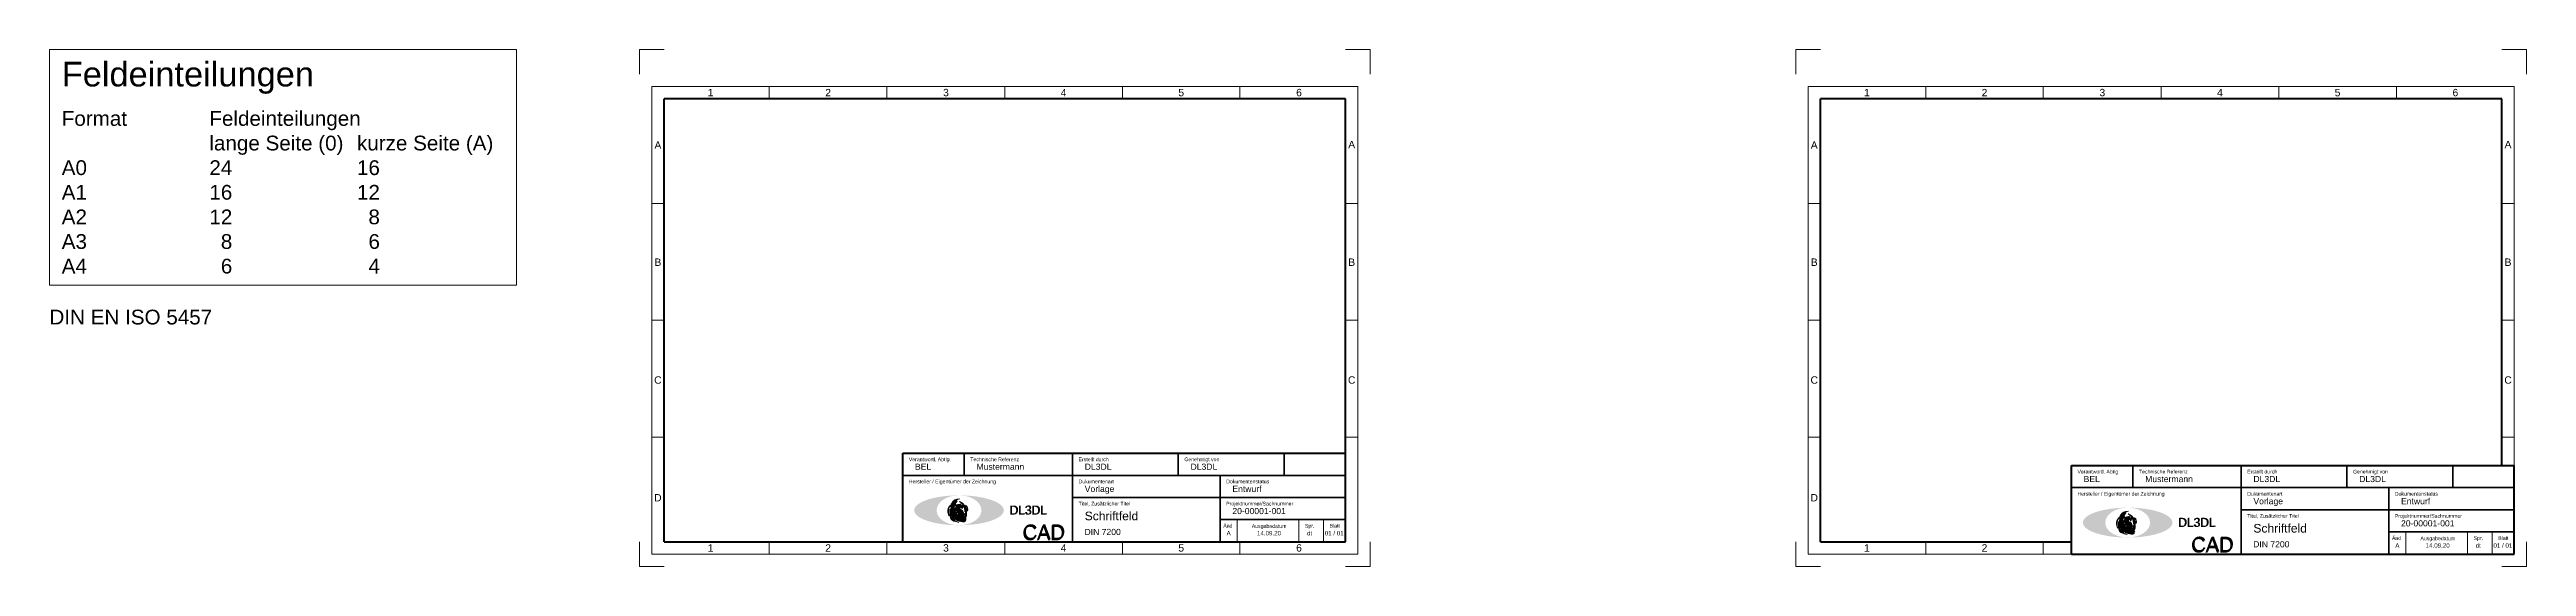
# Model space of a CAD drawing. Header units: millimetres. Extents: x 633 to 4785, y -1154 to 2521.
# Drawn here: x 633 to 1639, y -1154 to -944 of the extents above; entities that cross this region are included whole.
import ezdxf
from ezdxf.enums import TextEntityAlignment as Align

# ---------------------------------------------------------------- set-up
doc = ezdxf.new("R2010")
doc.units = ezdxf.units.MM
doc.header["$LTSCALE"] = 5
doc.linetypes.add('AUSGEZOGEN', pattern=[0])
for name, color, linetype, lineweight, true_color in [('_Blattschnitt', 1, 'Continuous', 5, 0xff0000), ('_Legende', 7, 'Continuous', 5, 0x000000), ('_PK_0.18mm', 4, 'Continuous', 18, 0x00ffff), ('_PK_0.35mm', 4, 'Continuous', 35, 0x00ffff), ('_PK_0.70mm', 30, 'Continuous', 70, 0xff7f00), ('_PK_Text_ausgefüllt', 3, 'Continuous', 5, 0x00ff00), ('_PK_Text_Vorgabe', 1, 'Continuous', 5, 0xff0000), ('_Raster_0.18mm', 94, 'Continuous', 18, 0x008000), ('_Raster_1.00mm', 5, 'Continuous', 100, 0x0000ff), ('_Raster_Einteilung', 7, 'Continuous', 18, 0x000000), ('_Raster_txt', 7, 'Continuous', 5, 0x000000), ('pfoenix', 5, 'Continuous', 5, 0x0000ff)]:
    doc.layers.add(name, color=color, linetype=linetype, lineweight=lineweight, true_color=true_color)
for name, color, linetype, true_color in [('Logo', 5, 'Continuous', 0x0000ff), ('Logo Text', 1, 'Continuous', 0xff0000), ('Logo_a', 1, 'Continuous', 0xff0000), ('Logo_b', 30, 'Continuous', 0xff7f00), ('Logo_c', 12, 'Continuous', 0xaa0000)]:
    doc.layers.add(name, color=color, linetype=linetype, true_color=true_color)
doc.styles.add('textstyle1002', font='')
doc.styles.add('textstyle1003', font='')
doc.styles.add('textstyle1012', font='')
doc.styles.add('textstyle1016', font='')
doc.styles.add('textstyle1017', font='')
doc.styles.add('textstyle1026', font='')
doc.styles.add('textstyle1027', font='')
doc.styles.add('textstyle1039', font='')
doc.styles.add('textstyle1040', font='')
doc.styles.add('textstyle1049', font='')
doc.styles.add('textstyle1050', font='')
doc.styles.add('textstyle1059', font='')
doc.styles.add('textstyle1060', font='')
doc.styles.add('textstyle1069', font='')
doc.styles.add('textstyle1070', font='')
doc.styles.add('textstyle1079', font='')
doc.styles.add('textstyle1080', font='')
doc.styles.add('textstyle1089', font='')
doc.styles.add('textstyle1090', font='')
doc.styles.add('textstyle243', font='')
doc.styles.add('textstyle245', font='')
doc.styles.add('textstyle247', font='')
doc.styles.add('textstyle249', font='')
doc.styles.add('textstyle251', font='')
doc.styles.add('textstyle253', font='')
doc.styles.add('textstyle255', font='')
doc.styles.add('textstyle257', font='')
doc.styles.add('textstyle259', font='')
doc.styles.add('textstyle261', font='')
doc.styles.add('textstyle263', font='')
doc.styles.add('textstyle265', font='')
doc.styles.add('textstyle364', font='')
doc.styles.add('textstyle366', font='')
doc.styles.add('textstyle367', font='')
doc.styles.add('textstyle369', font='')
doc.styles.add('textstyle370', font='')
doc.styles.add('textstyle372', font='')
doc.styles.add('textstyle373', font='')
doc.styles.add('textstyle375', font='')
doc.styles.add('textstyle376', font='')
doc.styles.add('textstyle378', font='')
doc.styles.add('textstyle379', font='')
doc.styles.add('textstyle381', font='')
doc.styles.add('textstyle383', font='')
doc.styles.add('textstyle385', font='')
doc.styles.add('textstyle387', font='')
doc.styles.add('textstyle424', font='')
doc.styles.add('textstyle425', font='')
doc.styles.add('textstyle427', font='')
doc.styles.add('textstyle428', font='')
doc.styles.add('textstyle430', font='')
doc.styles.add('textstyle431', font='')
doc.styles.add('textstyle433', font='')
doc.styles.add('textstyle434', font='')
doc.styles.add('textstyle437', font='')
doc.styles.add('textstyle438', font='')
doc.styles.add('textstyle440', font='')
doc.styles.add('textstyle441', font='')
doc.styles.add('textstyle443', font='')
doc.styles.add('textstyle444', font='')
doc.styles.add('textstyle446', font='')
doc.styles.add('textstyle447', font='')
doc.styles.add('textstyle449', font='')
doc.styles.add('textstyle450', font='')
doc.styles.add('textstyle452', font='')
doc.styles.add('textstyle603', font='')
doc.styles.add('textstyle626', font='')
doc.styles.add('textstyle628', font='')
doc.styles.add('textstyle630', font='')
doc.styles.add('textstyle632', font='')
doc.styles.add('textstyle634', font='')
doc.styles.add('textstyle636', font='')
doc.styles.add('textstyle638', font='')
doc.styles.add('textstyle643', font='')
doc.styles.add('textstyle650', font='')
doc.styles.add('textstyle651', font='')
doc.styles.add('textstyle660', font='')
doc.styles.add('textstyle661', font='')
doc.styles.add('textstyle776', font='')
doc.styles.add('textstyle777', font='')
doc.styles.add('textstyle788', font='')
doc.styles.add('textstyle789', font='')
doc.styles.add('textstyle798', font='')
doc.styles.add('textstyle799', font='')
doc.styles.add('textstyle810', font='')
doc.styles.add('textstyle811', font='')
doc.styles.add('textstyle821', font='')
doc.styles.add('textstyle822', font='')
doc.styles.add('textstyle834', font='')
doc.styles.add('textstyle835', font='')
doc.styles.add('textstyle846', font='')
doc.styles.add('textstyle854', font='')
doc.styles.add('textstyle855', font='')
doc.styles.add('textstyle866', font='')
doc.styles.add('textstyle867', font='')
doc.styles.add('textstyle878', font='')
doc.styles.add('textstyle879', font='')
doc.styles.add('textstyle885', font='')
doc.styles.add('textstyle894', font='')
doc.styles.add('textstyle895', font='')
doc.styles.add('textstyle904', font='')
doc.styles.add('textstyle905', font='')
doc.styles.add('textstyle914', font='')
doc.styles.add('textstyle915', font='')
doc.styles.add('textstyle924', font='')
doc.styles.add('textstyle925', font='')
doc.styles.add('textstyle934', font='')
doc.styles.add('textstyle935', font='')
doc.styles.add('textstyle949', font='')
doc.styles.add('textstyle968', font='')
doc.styles.add('textstyle969', font='')
doc.styles.add('textstyle981', font='')
doc.styles.add('textstyle982', font='')
doc.styles.add('textstyle992', font='')
doc.styles.add('textstyle993', font='')
doc.styles.get('textstyle1002').set_extended_font_data('Arial')
doc.styles.get('textstyle1003').set_extended_font_data('Arial')
doc.styles.get('textstyle1012').set_extended_font_data('Arial')
doc.styles.get('textstyle1016').set_extended_font_data('URW Chancery L')
doc.styles.get('textstyle1017').set_extended_font_data('URW Chancery L')
doc.styles.get('textstyle1026').set_extended_font_data('URW Chancery L')
doc.styles.get('textstyle1027').set_extended_font_data('URW Chancery L')
doc.styles.get('textstyle1039').set_extended_font_data('Arial')
doc.styles.get('textstyle1040').set_extended_font_data('Arial')
doc.styles.get('textstyle1049').set_extended_font_data('Arial')
doc.styles.get('textstyle1050').set_extended_font_data('Arial')
doc.styles.get('textstyle1059').set_extended_font_data('Arial')
doc.styles.get('textstyle1060').set_extended_font_data('Arial')
doc.styles.get('textstyle1069').set_extended_font_data('Arial')
doc.styles.get('textstyle1070').set_extended_font_data('Arial')
doc.styles.get('textstyle1079').set_extended_font_data('Arial')
doc.styles.get('textstyle1080').set_extended_font_data('Arial')
doc.styles.get('textstyle1089').set_extended_font_data('Arial')
doc.styles.get('textstyle1090').set_extended_font_data('Arial')
doc.styles.get('textstyle243').set_extended_font_data('Arial')
doc.styles.get('textstyle245').set_extended_font_data('Arial')
doc.styles.get('textstyle247').set_extended_font_data('Arial')
doc.styles.get('textstyle249').set_extended_font_data('Arial')
doc.styles.get('textstyle251').set_extended_font_data('Arial')
doc.styles.get('textstyle253').set_extended_font_data('Arial')
doc.styles.get('textstyle255').set_extended_font_data('Arial')
doc.styles.get('textstyle257').set_extended_font_data('Arial')
doc.styles.get('textstyle259').set_extended_font_data('Arial')
doc.styles.get('textstyle261').set_extended_font_data('Arial')
doc.styles.get('textstyle263').set_extended_font_data('Arial')
doc.styles.get('textstyle265').set_extended_font_data('Arial')
doc.styles.get('textstyle364').set_extended_font_data('Arial')
doc.styles.get('textstyle366').set_extended_font_data('Arial')
doc.styles.get('textstyle367').set_extended_font_data('Arial')
doc.styles.get('textstyle369').set_extended_font_data('Arial')
doc.styles.get('textstyle370').set_extended_font_data('Arial')
doc.styles.get('textstyle372').set_extended_font_data('Arial')
doc.styles.get('textstyle373').set_extended_font_data('Arial')
doc.styles.get('textstyle375').set_extended_font_data('Arial')
doc.styles.get('textstyle376').set_extended_font_data('Arial')
doc.styles.get('textstyle378').set_extended_font_data('Arial')
doc.styles.get('textstyle379').set_extended_font_data('Arial')
doc.styles.get('textstyle381').set_extended_font_data('Arial')
doc.styles.get('textstyle383').set_extended_font_data('Arial')
doc.styles.get('textstyle385').set_extended_font_data('Arial')
doc.styles.get('textstyle387').set_extended_font_data('Arial')
doc.styles.get('textstyle424').set_extended_font_data('Arial')
doc.styles.get('textstyle425').set_extended_font_data('Arial')
doc.styles.get('textstyle427').set_extended_font_data('Arial')
doc.styles.get('textstyle428').set_extended_font_data('Arial')
doc.styles.get('textstyle430').set_extended_font_data('Arial')
doc.styles.get('textstyle431').set_extended_font_data('Arial')
doc.styles.get('textstyle433').set_extended_font_data('Arial')
doc.styles.get('textstyle434').set_extended_font_data('Arial')
doc.styles.get('textstyle437').set_extended_font_data('Arial')
doc.styles.get('textstyle438').set_extended_font_data('Arial')
doc.styles.get('textstyle440').set_extended_font_data('Arial')
doc.styles.get('textstyle441').set_extended_font_data('Arial')
doc.styles.get('textstyle443').set_extended_font_data('Arial')
doc.styles.get('textstyle444').set_extended_font_data('Arial')
doc.styles.get('textstyle446').set_extended_font_data('Arial')
doc.styles.get('textstyle447').set_extended_font_data('Arial')
doc.styles.get('textstyle449').set_extended_font_data('Arial')
doc.styles.get('textstyle450').set_extended_font_data('Arial')
doc.styles.get('textstyle452').set_extended_font_data('Arial')
doc.styles.get('textstyle603').set_extended_font_data('Arial')
doc.styles.get('textstyle626').set_extended_font_data('Arial')
doc.styles.get('textstyle628').set_extended_font_data('Arial')
doc.styles.get('textstyle630').set_extended_font_data('Arial')
doc.styles.get('textstyle632').set_extended_font_data('Arial')
doc.styles.get('textstyle634').set_extended_font_data('Arial')
doc.styles.get('textstyle636').set_extended_font_data('Arial')
doc.styles.get('textstyle638').set_extended_font_data('Arial')
doc.styles.get('textstyle643').set_extended_font_data('Arial')
doc.styles.get('textstyle650').set_extended_font_data('URW Chancery L')
doc.styles.get('textstyle651').set_extended_font_data('URW Chancery L')
doc.styles.get('textstyle660').set_extended_font_data('URW Chancery L')
doc.styles.get('textstyle661').set_extended_font_data('URW Chancery L')
doc.styles.get('textstyle776').set_extended_font_data('Arial')
doc.styles.get('textstyle777').set_extended_font_data('Arial')
doc.styles.get('textstyle788').set_extended_font_data('Arial')
doc.styles.get('textstyle789').set_extended_font_data('Arial')
doc.styles.get('textstyle798').set_extended_font_data('Arial')
doc.styles.get('textstyle799').set_extended_font_data('Arial')
doc.styles.get('textstyle810').set_extended_font_data('Arial')
doc.styles.get('textstyle811').set_extended_font_data('Arial')
doc.styles.get('textstyle821').set_extended_font_data('Arial')
doc.styles.get('textstyle822').set_extended_font_data('Arial')
doc.styles.get('textstyle834').set_extended_font_data('Arial')
doc.styles.get('textstyle835').set_extended_font_data('Arial')
doc.styles.get('textstyle846').set_extended_font_data('Arial')
doc.styles.get('textstyle854').set_extended_font_data('Arial')
doc.styles.get('textstyle855').set_extended_font_data('Arial')
doc.styles.get('textstyle866').set_extended_font_data('Arial')
doc.styles.get('textstyle867').set_extended_font_data('Arial')
doc.styles.get('textstyle878').set_extended_font_data('Arial')
doc.styles.get('textstyle879').set_extended_font_data('Arial')
doc.styles.get('textstyle885').set_extended_font_data('Arial')
doc.styles.get('textstyle894').set_extended_font_data('Arial')
doc.styles.get('textstyle895').set_extended_font_data('Arial')
doc.styles.get('textstyle904').set_extended_font_data('Arial')
doc.styles.get('textstyle905').set_extended_font_data('Arial')
doc.styles.get('textstyle914').set_extended_font_data('Arial')
doc.styles.get('textstyle915').set_extended_font_data('Arial')
doc.styles.get('textstyle924').set_extended_font_data('Arial')
doc.styles.get('textstyle925').set_extended_font_data('Arial')
doc.styles.get('textstyle934').set_extended_font_data('Arial')
doc.styles.get('textstyle935').set_extended_font_data('Arial')
doc.styles.get('textstyle949').set_extended_font_data('Arial')
doc.styles.get('textstyle968').set_extended_font_data('Arial')
doc.styles.get('textstyle969').set_extended_font_data('Arial')
doc.styles.get('textstyle981').set_extended_font_data('Arial')
doc.styles.get('textstyle982').set_extended_font_data('Arial')
doc.styles.get('textstyle992').set_extended_font_data('Arial')
doc.styles.get('textstyle993').set_extended_font_data('Arial')

msp = doc.modelspace()

# ---------------------------------------------------------------- texts
at = {"layer": '_Legende', "attachment_point": 1}
for s, insert, char_height, style in [('Feldeinteilungen', (637.6, -948.7), 10, 'textstyle603'), ('Format', (637.6, -968.7), 6, 'textstyle626'), ('Feldeinteilungen', (697.6, -968.7), 6, 'textstyle630'), ('lange Seite (0)', (697.6, -978.7), 6, 'textstyle243'), ('kurze Seite (A)', (757.6, -978.7), 6, 'textstyle245'), ('A0', (637.6, -988.7), 6, 'textstyle628'), ('24', (697.6, -988.7), 6, 'textstyle247'), ('16', (757.6, -988.7), 6, 'textstyle249'), ('A1', (637.6, -998.7), 6, 'textstyle632'), ('16', (697.6, -998.7), 6, 'textstyle251'), ('12', (757.6, -998.7), 6, 'textstyle253'), ('A2', (637.6, -1008.7), 6, 'textstyle634'), ('12', (697.6, -1008.7), 6, 'textstyle255'), ('  8', (757.6, -1008.7), 6, 'textstyle257'), ('A3', (637.6, -1018.7), 6, 'textstyle636'), ('  8', (697.6, -1018.7), 6, 'textstyle259'), ('  6', (757.6, -1018.7), 6, 'textstyle261'), ('DIN EN ISO 5457', (632.6, -1049.4), 6, 'textstyle643')]:
    msp.add_mtext(s, dxfattribs=dict(at, insert=insert, char_height=char_height, style=style))
at = {"layer": '_Legende', "color": 1, "true_color": 0xff0000, "char_height": 6, "attachment_point": 1}
for s, insert, style in [('A4', (637.6, -1028.7), 'textstyle638'), ('  6', (697.6, -1028.7), 'textstyle263'), ('  4', (757.6, -1028.7), 'textstyle265')]:
    msp.add_mtext(s, dxfattribs=dict(at, insert=insert, style=style))
at = {"layer": '_PK_Text_ausgefüllt', "linetype": 'AUSGEZOGEN', "lineweight": 5}
for s, height, style, p in [('BEL', 2.5, 'textstyle1059', (984.4, -1113.2)), ('Mustermann', 2.5, 'textstyle1069', (1009.4, -1113.2)), ('DL3DL', 2.5, 'textstyle1039', (1053.4, -1113.2)), ('DL3DL', 2.5, 'textstyle1049', (1096.4, -1113.2)), ('BEL', 2.5, 'textstyle1060', (1459.4, -1118.2)), ('Mustermann', 2.5, 'textstyle1070', (1484.4, -1118.2)), ('DL3DL', 2.5, 'textstyle1040', (1528.4, -1118.2)), ('DL3DL', 2.5, 'textstyle1050', (1571.4, -1118.2)), ('Vorlage', 2.5, 'textstyle1089', (1053.4, -1122.2)), ('Entwurf', 2.5, 'textstyle1079', (1113.4, -1122.2)), ('Vorlage', 2.5, 'textstyle1090', (1528.4, -1127.2)), ('Entwurf', 2.5, 'textstyle1080', (1588.4, -1127.2)), ('Schriftfeld', 3.5, 'textstyle924', (1053.4, -1133.2)), ('20-00001-001', 2.5, 'textstyle914', (1113.4, -1131.2)), ('Schriftfeld', 3.5, 'textstyle925', (1528.4, -1138.2)), ('20-00001-001', 2.5, 'textstyle915', (1588.4, -1136.2)), ('DIN 7200', 2.5, 'textstyle934', (1053.3, -1139.7)), ('DIN 7200', 2.5, 'textstyle935', (1528.3, -1144.7))]:
    msp.add_text(s, height=height, dxfattribs=dict(at, style=style)).set_placement(p, align=Align.MIDDLE_LEFT)
for s, style, p in [('A', 'textstyle904', (1111.9, -1140.2)), ('14.09.20', 'textstyle894', (1128.3, -1140.2)), ('dt', 'textstyle1012', (1144.8, -1140.2)), ('01 / 01', 'textstyle1002', (1154.8, -1140.2)), ('A', 'textstyle905', (1586.9, -1145.2)), ('14.09.20', 'textstyle895', (1603.3, -1145.2)), ('dt', 'textstyle885', (1619.8, -1145.2)), ('01 / 01', 'textstyle1003', (1629.8, -1145.2))]:
    msp.add_text(s, height=1.8, dxfattribs=dict(at, style=style)).set_placement(p, align=Align.MIDDLE_CENTER)
at = {"layer": '_PK_Text_Vorgabe', "linetype": 'AUSGEZOGEN', "lineweight": 5}
for s, style, p in [('Verantwortl. Abtlg.', 'textstyle992', (981.9, -1110.2)), ('Technische Referenz', 'textstyle981', (1006.9, -1110.2)), ('Erstellt durch', 'textstyle968', (1050.9, -1110.2)), ('Genehmigt von', 'textstyle821', (1093.9, -1110.2)), ('Verantwortl. Abtlg.', 'textstyle993', (1456.9, -1115.2)), ('Technische Referenz', 'textstyle982', (1481.9, -1115.2)), ('Erstellt durch', 'textstyle969', (1525.9, -1115.2)), ('Genehmigt von', 'textstyle822', (1568.9, -1115.2)), ('Hersteller / Eigentümer der Zeichnung', 'textstyle834', (981.9, -1119.2)), ('Titel, Zusätzlicher Titel', 'textstyle798', (1050.9, -1128.2)), ('Dukumentenart', 'textstyle846', (1050.9, -1119.2)), ('Dokumentenstatus', 'textstyle810', (1110.9, -1119.2)), ('Projektnummer/Sachnummer', 'textstyle878', (1110.9, -1128.2)), ('Hersteller / Eigentümer der Zeichnung', 'textstyle835', (1456.9, -1124.2)), ('Dukumentenart', 'textstyle949', (1525.9, -1124.2)), ('Dokumentenstatus', 'textstyle811', (1585.9, -1124.2)), ('Änd', 'textstyle866', (1109.7, -1137.2)), ('Ausgabedatum', 'textstyle854', (1121.3, -1137.3)), ('Spr.', 'textstyle788', (1142.9, -1137.2)), ('Blatt', 'textstyle776', (1152.9, -1137.2)), ('Titel, Zusätzlicher Titel', 'textstyle799', (1525.9, -1133.2)), ('Projektnummer/Sachnummer', 'textstyle879', (1585.9, -1133.2)), ('Änd', 'textstyle867', (1584.7, -1142.2)), ('Ausgabedatum', 'textstyle855', (1596.3, -1142.3)), ('Spr.', 'textstyle789', (1617.9, -1142.2)), ('Blatt', 'textstyle777', (1627.9, -1142.2))]:
    msp.add_text(s, height=1.5, dxfattribs=dict(at, style=style)).set_placement(p, align=Align.MIDDLE_LEFT)
at = {"layer": '_Raster_txt', "char_height": 3, "attachment_point": 5}
for s, insert, style in [('1', (901.3, -961.2), 'textstyle446'), ('2', (949.1, -961.2), 'textstyle449'), ('3', (997, -961.2), 'textstyle452'), ('4', (1044.8, -961.2), 'textstyle366'), ('5', (1092.6, -961.2), 'textstyle369'), ('6', (1140.5, -961.2), 'textstyle372'), ('1', (1371.3, -961.2), 'textstyle447'), ('2', (1419.1, -961.2), 'textstyle450'), ('3', (1467, -961.2), 'textstyle364'), ('4', (1514.8, -961.2), 'textstyle367'), ('5', (1562.6, -961.2), 'textstyle370'), ('6', (1610.5, -961.2), 'textstyle373'), ('A', (879.9, -982.5), 'textstyle424'), ('A', (1161.9, -982.3), 'textstyle437'), ('A', (1349.9, -982.5), 'textstyle425'), ('A', (1631.9, -982.3), 'textstyle438'), ('B', (879.9, -1030.1), 'textstyle427'), ('B', (1161.9, -1030.1), 'textstyle440'), ('B', (1349.9, -1030.1), 'textstyle428'), ('B', (1631.9, -1030.1), 'textstyle441'), ('C', (879.9, -1078), 'textstyle430'), ('C', (1161.9, -1078), 'textstyle443'), ('C', (1349.9, -1078), 'textstyle431'), ('C', (1631.9, -1078), 'textstyle444'), ('D', (879.9, -1125.8), 'textstyle433'), ('D', (1349.9, -1125.8), 'textstyle434'), ('1', (901.3, -1146.2), 'textstyle375'), ('2', (949.1, -1146.2), 'textstyle378'), ('3', (997, -1146.2), 'textstyle381'), ('4', (1044.8, -1146.2), 'textstyle383'), ('5', (1092.6, -1146.2), 'textstyle385'), ('6', (1140.5, -1146.2), 'textstyle387'), ('1', (1371.3, -1146.2), 'textstyle376'), ('2', (1419.1, -1146.2), 'textstyle379')]:
    msp.add_mtext(s, dxfattribs=dict(at, insert=insert, style=style))
at = {"layer": 'Logo', "attachment_point": 5}
for s, insert, char_height, style in [('DL3DL\\P', (1030.3, -1130.9), 3.64, 'textstyle650'), ('CAD\\P', (1036.6, -1140.1), 6.07, 'textstyle1016'), ('DL3DL\\P', (1505.3, -1135.9), 3.64, 'textstyle651'), ('CAD\\P', (1511.6, -1145.1), 6.07, 'textstyle1017')]:
    msp.add_mtext(s, dxfattribs=dict(at, insert=insert, char_height=char_height, style=style))
at = {"layer": 'Logo Text', "attachment_point": 5}
for s, insert, char_height, style in [('DL3DL\\P', (1030.6, -1130.8), 3.64, 'textstyle660'), ('CAD\\P', (1036.9, -1139.7), 6.07, 'textstyle1026'), ('DL3DL\\P', (1505.6, -1135.8), 3.64, 'textstyle661'), ('CAD\\P', (1511.9, -1144.7), 6.07, 'textstyle1027')]:
    msp.add_mtext(s, dxfattribs=dict(at, insert=insert, char_height=char_height, style=style))

# ---------------------------------------------------------------- hatches: boundary and pattern name
at = {"layer": 'Logo_a'}
h = msp.add_hatch(color=256, dxfattribs=at)
edge = h.paths.add_edge_path()
edge.add_ellipse((1002.3, -1130.9), major_axis=(15.2, 0), ratio=0.4, start_angle=0, end_angle=360)
edge = h.paths.add_edge_path()
edge.add_ellipse((1002.3, -1130.9), major_axis=(12.1, 0), ratio=0.5, start_angle=0, end_angle=360)
h = msp.add_hatch(color=256, dxfattribs=at)
edge = h.paths.add_edge_path()
edge.add_ellipse((1477.3, -1135.9), major_axis=(15.2, 0), ratio=0.4, start_angle=0, end_angle=360)
edge = h.paths.add_edge_path()
edge.add_ellipse((1477.3, -1135.9), major_axis=(12.1, 0), ratio=0.5, start_angle=0, end_angle=360)
at = {"layer": 'Logo_b'}
h = msp.add_hatch(color=256, dxfattribs=at)
edge = h.paths.add_edge_path()
edge.add_ellipse((1002.3, -1130.9), major_axis=(12.1, 0), ratio=0.5, start_angle=0, end_angle=360)
edge = h.paths.add_edge_path()
edge.add_ellipse((1002.3, -1130.9), major_axis=(9.1, 0), ratio=0.666667, start_angle=0, end_angle=360)
h = msp.add_hatch(color=256, dxfattribs=at)
edge = h.paths.add_edge_path()
edge.add_ellipse((1477.3, -1135.9), major_axis=(12.1, 0), ratio=0.5, start_angle=0, end_angle=360)
edge = h.paths.add_edge_path()
edge.add_ellipse((1477.3, -1135.9), major_axis=(9.1, 0), ratio=0.666667, start_angle=0, end_angle=360)
at = {"layer": 'Logo_c'}
h = msp.add_hatch(color=256, dxfattribs=at)
edge = h.paths.add_edge_path()
edge.add_ellipse((1002.3, -1130.9), major_axis=(15.2, 0), ratio=0.4, start_angle=0, end_angle=360)
edge = h.paths.add_edge_path()
edge.add_ellipse((1002.3, -1130.9), major_axis=(18.2, 0), ratio=0.333333, start_angle=0, end_angle=360)
h = msp.add_hatch(color=256, dxfattribs=at)
edge = h.paths.add_edge_path()
edge.add_ellipse((1477.3, -1135.9), major_axis=(15.2, 0), ratio=0.4, start_angle=0, end_angle=360)
edge = h.paths.add_edge_path()
edge.add_ellipse((1477.3, -1135.9), major_axis=(18.2, 0), ratio=0.333333, start_angle=0, end_angle=360)
at = {"layer": 'pfoenix'}
h = msp.add_hatch(color=256, dxfattribs=at)
edge = h.paths.add_edge_path()
edge.add_spline(control_points=[(1001.1, -1131.7), (1001.5, -1132), (1001.2, -1132.4), (1001.2, -1132.4), (1001.2, -1132.4), (1001.3, -1132.7), (1002, -1132.7), (1001.9, -1132.1), (1001.7, -1131.7), (1001.2, -1131.1), (1000.8, -1130.8), (1000.6, -1130.3), (1000.9, -1129.8), (1001.4, -1129.4), (1001.5, -1129.3), (1001.5, -1129.1), (1001.2, -1129.1), (1000.9, -1129.2), (1000.7, -1129.1), (1000.7, -1128.7), (1001.1, -1128.5), (1001.1, -1128.5), (1001.1, -1128.5), (1001, -1128.7), (1000.8, -1128.8), (1001, -1128.9), (1001.4, -1128.8), (1001.8, -1128.6), (1002.7, -1128.4), (1003, -1128.4), (1003, -1128.5), (1003.1, -1128.8), (1003, -1129), (1003.4, -1128.9), (1003.7, -1129.1), (1003.9, -1129.3), (1003.9, -1129.7), (1003.6, -1130.1), (1003.5, -1130.2), (1003.5, -1130.2), (1003.4, -1130), (1003.4, -1129.7), (1003.1, -1129.7), (1002.8, -1129.7), (1002.6, -1130.1), (1002.6, -1130.5), (1002.9, -1130.6), (1003.6, -1130.8), (1003.9, -1131.2)], knot_values=[0, 0, 0, 0, 1, 2, 3, 4, 5, 6, 7, 8, 9, 10, 11, 12, 13, 14, 15, 16, 17, 18, 19, 20, 21, 22, 23, 24, 25, 26, 27, 28, 29, 30, 31, 32, 33, 34, 35, 36, 37, 38, 39, 40, 41, 42, 43, 44, 45, 46, 46, 46, 46], degree=3, periodic=0)
edge.add_spline(control_points=[(1003.9, -1131.2), (1004.1, -1131.7), (1004.3, -1132.4), (1004.2, -1133), (1004, -1133.7), (1003.8, -1134), (1003.8, -1134), (1004.5, -1133.6), (1004.7, -1132.8), (1004.7, -1132.3), (1004.6, -1132.1), (1004.8, -1132.5), (1004.9, -1133.2), (1004.7, -1133.6), (1004.1, -1134.7), (1003.5, -1135.1), (1002.8, -1135.3), (1002, -1135.3), (1001.5, -1135), (1001.5, -1135), (1001.5, -1135)], knot_values=[0, 0, 0, 0, 1, 2, 3, 4, 5, 6, 7, 8, 9, 10, 11, 12, 13, 14, 15, 16, 17, 18, 18, 18, 18], degree=3, periodic=0)
edge.add_spline(control_points=[(1001.5, -1135), (1001.5, -1135), (1001.4, -1135.1), (997.4, -1130.4), (1001.6, -1127)], knot_values=[0, 0, 0, 0, 1, 2, 2, 2, 2], degree=3, periodic=0)
edge.add_spline(control_points=[(1001.6, -1127), (999.7, -1129.4), (1001.1, -1131.7), (1001.1, -1131.7), (1001.1, -1131.7), (1001.1, -1131.7), (1001.1, -1131.7)], knot_values=[0, 0, 0, 0, 1, 2, 3, 4, 4, 4, 4], degree=3, periodic=0)
h = msp.add_hatch(color=256, dxfattribs=at)
edge = h.paths.add_edge_path()
edge.add_spline(control_points=[(1000.9, -1127), (998.9, -1131), (1000.8, -1135.2), (1000.8, -1135.3), (1000.8, -1135.3), (997.8, -1131), (1000.9, -1127), (1000.9, -1127), (1000.9, -1127)], knot_values=[0, 0, 0, 0, 1, 2, 3, 4, 5, 6, 6, 6, 6], degree=3, periodic=0)
h = msp.add_hatch(color=256, dxfattribs=at)
edge = h.paths.add_edge_path()
edge.add_spline(control_points=[(1002.6, -1126.2), (999.9, -1126.9), (998.8, -1129.5), (998.8, -1129.5)], knot_values=[0, 0, 0, 0, 1, 1, 1, 1], degree=3, periodic=0)
edge.add_spline(control_points=[(998.8, -1129.5), (998.9, -1129.4), (999.2, -1126.2), (1002.6, -1126.2)], knot_values=[0, 0, 0, 0, 1, 1, 1, 1], degree=3, periodic=0)
h = msp.add_hatch(color=256, dxfattribs=at)
edge = h.paths.add_edge_path()
edge.add_spline(control_points=[(1004.5, -1130.2), (1004.6, -1130.5), (1004.6, -1130.8), (1004.6, -1131.2), (1004.6, -1131.5), (1004.6, -1131.5), (1004.6, -1131.5), (1004.8, -1131.1), (1004.8, -1130.6), (1004.7, -1129.6), (1004.4, -1128.8), (1004.1, -1128.3), (1003.4, -1127.8), (1002.5, -1127.3), (1002.5, -1127.3), (1002.5, -1127.3)], knot_values=[0, 0, 0, 0, 1, 2, 3, 4, 5, 6, 7, 8, 9, 10, 11, 12, 13, 13, 13, 13], degree=3, periodic=0)
edge.add_spline(control_points=[(1002.5, -1127.3), (1003, -1127.6), (1003.3, -1128), (1003.7, -1128.4), (1004, -1128.8), (1004.3, -1129.6), (1004.5, -1130.2)], knot_values=[0, 0, 0, 0, 1, 2, 3, 4, 4, 4, 4], degree=3, periodic=0)
h = msp.add_hatch(color=256, dxfattribs=at)
edge = h.paths.add_edge_path()
edge.add_spline(control_points=[(998.8, -1128.8), (997.1, -1130.4), (997.9, -1133.1), (998.3, -1133.2)], knot_values=[0, 0, 0, 0, 1, 1, 1, 1], degree=3, periodic=0)
edge.add_spline(control_points=[(998.3, -1133.2), (998.2, -1133.2), (997.4, -1130.5), (998.8, -1128.8)], knot_values=[0, 0, 0, 0, 1, 1, 1, 1], degree=3, periodic=0)
h = msp.add_hatch(color=256, dxfattribs=at)
edge = h.paths.add_edge_path()
edge.add_spline(control_points=[(998.6, -1130.5), (998.7, -1134.4), (1002.1, -1135.8), (1002.1, -1135.8), (1002.1, -1135.8), (998.3, -1134.9), (998.6, -1130.5), (998.6, -1130.5), (998.6, -1130.5)], knot_values=[0, 0, 0, 0, 1, 2, 3, 4, 5, 6, 6, 6, 6], degree=3, periodic=0)
h = msp.add_hatch(color=256, dxfattribs=at)
edge = h.paths.add_edge_path()
edge.add_spline(control_points=[(1003.2, -1135.4), (1003.6, -1135.6), (1004.2, -1135.6), (1004.6, -1135.5), (1004.9, -1135.2), (1005.1, -1134.7), (1005.1, -1134.3), (1005.2, -1134.2), (1005.2, -1134.2), (1005.2, -1134.2), (1005, -1134.5), (1004.9, -1134.6), (1004.7, -1134.9), (1004.4, -1135.1), (1004.1, -1135.2), (1003.8, -1135.3), (1003.4, -1135.3), (1003.2, -1135.4), (1003.1, -1135.3), (1003.1, -1135.4), (1003.1, -1135.4), (1003.2, -1135.4), (1003.2, -1135.4), (1003.2, -1135.4), (1003.2, -1135.4)], knot_values=[0, 0, 0, 0, 1, 2, 3, 4, 5, 6, 7, 8, 9, 10, 11, 12, 13, 14, 15, 16, 17, 18, 19, 20, 21, 22, 22, 22, 22], degree=3, periodic=0)
h = msp.add_hatch(color=256, dxfattribs=at)
edge = h.paths.add_edge_path()
edge.add_spline(control_points=[(1005.4, -1132.4), (1005.4, -1133), (1005.2, -1133.7), (1005, -1134.1), (1004.5, -1134.6), (1004.2, -1134.8), (1004.2, -1134.8), (1004.4, -1134.5), (1004.7, -1134), (1004.8, -1133.6), (1004.9, -1133.2), (1004.7, -1132.2)], knot_values=[0, 0, 0, 0, 1, 2, 3, 4, 5, 6, 7, 8, 9, 9, 9, 9], degree=3, periodic=0)
edge.add_spline(control_points=[(1004.7, -1132.2), (1004.9, -1132.1), (1005, -1131.8), (1005, -1130.9), (1005, -1130.1), (1004.9, -1129.7), (1004.7, -1128.8), (1004.5, -1128.7), (1005, -1129.3), (1005.1, -1129.7), (1005.3, -1130.3), (1005.4, -1130.9), (1005.4, -1131.7), (1005.4, -1132.4)], knot_values=[0, 0, 0, 0, 1, 2, 3, 4, 5, 6, 7, 8, 9, 10, 11, 11, 11, 11], degree=3, periodic=0)
h = msp.add_hatch(color=256, dxfattribs=at)
edge = h.paths.add_edge_path()
edge.add_spline(control_points=[(1005.8, -1131.2), (1005.8, -1130.7), (1005.7, -1130.3), (1005.6, -1129.9), (1005.4, -1129.5), (1005.1, -1129), (1005.1, -1129), (1005.1, -1129)], knot_values=[0, 0, 0, 0, 1, 2, 3, 4, 5, 5, 5, 5], degree=3, periodic=0)
edge.add_spline(control_points=[(1005.1, -1129), (1005.9, -1129.5), (1005.8, -1131.2), (1005.8, -1131.2), (1005.8, -1131.2)], knot_values=[0, 0, 0, 0, 1, 2, 2, 2, 2], degree=3, periodic=0)
h = msp.add_hatch(color=256, dxfattribs=at)
edge = h.paths.add_edge_path()
edge.add_spline(control_points=[(1473.8, -1133.8), (1472.1, -1135.4), (1472.9, -1138.1), (1473.3, -1138.2)], knot_values=[0, 0, 0, 0, 1, 1, 1, 1], degree=3, periodic=0)
edge.add_spline(control_points=[(1473.3, -1138.2), (1473.2, -1138.2), (1472.4, -1135.5), (1473.8, -1133.8)], knot_values=[0, 0, 0, 0, 1, 1, 1, 1], degree=3, periodic=0)
h = msp.add_hatch(color=256, dxfattribs=at)
edge = h.paths.add_edge_path()
edge.add_spline(control_points=[(1476.1, -1136.7), (1476.5, -1137), (1476.2, -1137.4), (1476.2, -1137.4), (1476.2, -1137.4), (1476.3, -1137.7), (1477, -1137.7), (1476.9, -1137.1), (1476.7, -1136.7), (1476.2, -1136.1), (1475.8, -1135.8), (1475.6, -1135.3), (1475.9, -1134.8), (1476.4, -1134.4), (1476.5, -1134.3), (1476.5, -1134.1), (1476.2, -1134.1), (1475.9, -1134.2), (1475.7, -1134.1), (1475.7, -1133.7), (1476.1, -1133.5), (1476.1, -1133.5), (1476.1, -1133.5), (1476, -1133.7), (1475.8, -1133.8), (1476, -1133.9), (1476.4, -1133.8), (1476.8, -1133.6), (1477.7, -1133.4), (1478, -1133.4), (1478, -1133.5), (1478.1, -1133.8), (1478, -1134), (1478.4, -1133.9), (1478.7, -1134.1), (1478.9, -1134.3), (1478.9, -1134.7), (1478.6, -1135.1), (1478.5, -1135.2), (1478.5, -1135.2), (1478.4, -1135), (1478.4, -1134.7), (1478.1, -1134.7), (1477.8, -1134.7), (1477.6, -1135.1), (1477.6, -1135.5), (1477.9, -1135.6), (1478.6, -1135.8), (1478.9, -1136.2)], knot_values=[0, 0, 0, 0, 1, 2, 3, 4, 5, 6, 7, 8, 9, 10, 11, 12, 13, 14, 15, 16, 17, 18, 19, 20, 21, 22, 23, 24, 25, 26, 27, 28, 29, 30, 31, 32, 33, 34, 35, 36, 37, 38, 39, 40, 41, 42, 43, 44, 45, 46, 46, 46, 46], degree=3, periodic=0)
edge.add_spline(control_points=[(1478.9, -1136.2), (1479.1, -1136.7), (1479.3, -1137.4), (1479.2, -1138), (1479, -1138.7), (1478.8, -1139), (1478.8, -1139), (1479.5, -1138.6), (1479.7, -1137.8), (1479.7, -1137.3), (1479.6, -1137.1), (1479.8, -1137.5), (1479.9, -1138.2), (1479.7, -1138.6), (1479.1, -1139.7), (1478.5, -1140.1), (1477.8, -1140.3), (1477, -1140.3), (1476.5, -1140), (1476.5, -1140), (1476.5, -1140)], knot_values=[0, 0, 0, 0, 1, 2, 3, 4, 5, 6, 7, 8, 9, 10, 11, 12, 13, 14, 15, 16, 17, 18, 18, 18, 18], degree=3, periodic=0)
edge.add_spline(control_points=[(1476.5, -1140), (1476.5, -1140), (1476.4, -1140.1), (1472.4, -1135.4), (1476.6, -1132)], knot_values=[0, 0, 0, 0, 1, 2, 2, 2, 2], degree=3, periodic=0)
edge.add_spline(control_points=[(1476.6, -1132), (1474.7, -1134.4), (1476.1, -1136.7), (1476.1, -1136.7), (1476.1, -1136.7), (1476.1, -1136.7), (1476.1, -1136.7)], knot_values=[0, 0, 0, 0, 1, 2, 3, 4, 4, 4, 4], degree=3, periodic=0)
h = msp.add_hatch(color=256, dxfattribs=at)
edge = h.paths.add_edge_path()
edge.add_spline(control_points=[(1475.9, -1132), (1473.9, -1136), (1475.8, -1140.2), (1475.8, -1140.3), (1475.8, -1140.3), (1472.8, -1136), (1475.9, -1132), (1475.9, -1132), (1475.9, -1132)], knot_values=[0, 0, 0, 0, 1, 2, 3, 4, 5, 6, 6, 6, 6], degree=3, periodic=0)
h = msp.add_hatch(color=256, dxfattribs=at)
edge = h.paths.add_edge_path()
edge.add_spline(control_points=[(1473.6, -1135.5), (1473.7, -1139.4), (1477.1, -1140.8), (1477.1, -1140.8), (1477.1, -1140.8), (1473.3, -1139.9), (1473.6, -1135.5), (1473.6, -1135.5), (1473.6, -1135.5)], knot_values=[0, 0, 0, 0, 1, 2, 3, 4, 5, 6, 6, 6, 6], degree=3, periodic=0)
h = msp.add_hatch(color=256, dxfattribs=at)
edge = h.paths.add_edge_path()
edge.add_spline(control_points=[(1477.6, -1131.2), (1474.9, -1131.9), (1473.8, -1134.5), (1473.8, -1134.5)], knot_values=[0, 0, 0, 0, 1, 1, 1, 1], degree=3, periodic=0)
edge.add_spline(control_points=[(1473.8, -1134.5), (1473.9, -1134.4), (1474.2, -1131.2), (1477.6, -1131.2)], knot_values=[0, 0, 0, 0, 1, 1, 1, 1], degree=3, periodic=0)
h = msp.add_hatch(color=256, dxfattribs=at)
edge = h.paths.add_edge_path()
edge.add_spline(control_points=[(1479.5, -1135.2), (1479.6, -1135.5), (1479.6, -1135.8), (1479.6, -1136.2), (1479.6, -1136.5), (1479.6, -1136.5), (1479.6, -1136.5), (1479.8, -1136.1), (1479.8, -1135.6), (1479.7, -1134.6), (1479.4, -1133.8), (1479.1, -1133.3), (1478.4, -1132.8), (1477.5, -1132.3), (1477.5, -1132.3), (1477.5, -1132.3)], knot_values=[0, 0, 0, 0, 1, 2, 3, 4, 5, 6, 7, 8, 9, 10, 11, 12, 13, 13, 13, 13], degree=3, periodic=0)
edge.add_spline(control_points=[(1477.5, -1132.3), (1478, -1132.6), (1478.3, -1133), (1478.7, -1133.4), (1479, -1133.8), (1479.3, -1134.6), (1479.5, -1135.2)], knot_values=[0, 0, 0, 0, 1, 2, 3, 4, 4, 4, 4], degree=3, periodic=0)
h = msp.add_hatch(color=256, dxfattribs=at)
edge = h.paths.add_edge_path()
edge.add_spline(control_points=[(1480.4, -1137.4), (1480.4, -1138), (1480.2, -1138.7), (1480, -1139.1), (1479.5, -1139.6), (1479.2, -1139.8), (1479.2, -1139.8), (1479.4, -1139.5), (1479.7, -1139), (1479.8, -1138.6), (1479.9, -1138.2), (1479.7, -1137.2)], knot_values=[0, 0, 0, 0, 1, 2, 3, 4, 5, 6, 7, 8, 9, 9, 9, 9], degree=3, periodic=0)
edge.add_spline(control_points=[(1479.7, -1137.2), (1479.9, -1137.1), (1480, -1136.8), (1480, -1135.9), (1480, -1135.1), (1479.9, -1134.7), (1479.7, -1133.8), (1479.5, -1133.7), (1480, -1134.3), (1480.1, -1134.7), (1480.3, -1135.3), (1480.4, -1135.9), (1480.4, -1136.7), (1480.4, -1137.4)], knot_values=[0, 0, 0, 0, 1, 2, 3, 4, 5, 6, 7, 8, 9, 10, 11, 11, 11, 11], degree=3, periodic=0)
h = msp.add_hatch(color=256, dxfattribs=at)
edge = h.paths.add_edge_path()
edge.add_spline(control_points=[(1480.8, -1136.2), (1480.8, -1135.7), (1480.7, -1135.3), (1480.6, -1134.9), (1480.4, -1134.5), (1480.1, -1134), (1480.1, -1134), (1480.1, -1134)], knot_values=[0, 0, 0, 0, 1, 2, 3, 4, 5, 5, 5, 5], degree=3, periodic=0)
edge.add_spline(control_points=[(1480.1, -1134), (1480.9, -1134.5), (1480.8, -1136.2), (1480.8, -1136.2), (1480.8, -1136.2)], knot_values=[0, 0, 0, 0, 1, 2, 2, 2, 2], degree=3, periodic=0)
h = msp.add_hatch(color=256, dxfattribs=at)
edge = h.paths.add_edge_path()
edge.add_spline(control_points=[(1478.2, -1140.4), (1478.6, -1140.6), (1479.2, -1140.6), (1479.6, -1140.5), (1479.9, -1140.2), (1480.1, -1139.7), (1480.1, -1139.3), (1480.2, -1139.2), (1480.2, -1139.2), (1480.2, -1139.2), (1480, -1139.5), (1479.9, -1139.6), (1479.7, -1139.9), (1479.4, -1140.1), (1479.1, -1140.2), (1478.8, -1140.3), (1478.4, -1140.3), (1478.2, -1140.4), (1478.1, -1140.3), (1478.1, -1140.4), (1478.1, -1140.4), (1478.2, -1140.4), (1478.2, -1140.4), (1478.2, -1140.4), (1478.2, -1140.4)], knot_values=[0, 0, 0, 0, 1, 2, 3, 4, 5, 6, 7, 8, 9, 10, 11, 12, 13, 14, 15, 16, 17, 18, 19, 20, 21, 22, 22, 22, 22], degree=3, periodic=0)

# ---------------------------------------------------------------- linework, layer by layer
at = {"layer": '_Blattschnitt'}
for p, q in [((882.4, -943.7), (872.4, -943.7)), ((872.4, -943.7), (872.4, -953.7)), ((1169.4, -943.7), (1159.4, -943.7)), ((1169.4, -953.7), (1169.4, -943.7)), ((1352.4, -943.7), (1342.4, -943.7)), ((1342.4, -943.7), (1342.4, -953.7)), ((1639.4, -943.7), (1629.4, -943.7)), ((1639.4, -953.7), (1639.4, -943.7)), ((872.4, -1143.7), (872.4, -1153.7)), ((1169.4, -1153.7), (1169.4, -1143.7)), ((1342.4, -1143.7), (1342.4, -1153.7)), ((1639.4, -1153.7), (1639.4, -1143.7)), ((872.4, -1153.7), (882.4, -1153.7)), ((1159.4, -1153.7), (1169.4, -1153.7)), ((1342.4, -1153.7), (1352.4, -1153.7)), ((1629.4, -1153.7), (1639.4, -1153.7))]:
    msp.add_line(p, q, dxfattribs=at)
at = {"layer": '_Legende'}
for p, q in [((637.6, -943.7), (632.6, -943.7)), ((632.6, -943.7), (822.4, -943.7)), ((632.6, -1039.4), (632.6, -943.7)), ((822.4, -943.7), (822.4, -1039.4)), ((822.4, -1039.4), (632.6, -1039.4))]:
    msp.add_line(p, q, dxfattribs=at)
at = {"layer": '_PK_0.18mm', "linetype": 'AUSGEZOGEN', "lineweight": 18}
for p, q in [((1115.4, -1143.7), (1115.4, -1134.7)), ((1140.4, -1143.7), (1140.4, -1134.7)), ((1150.4, -1143.7), (1150.4, -1134.7)), ((1590.4, -1148.7), (1590.4, -1139.7)), ((1615.4, -1148.7), (1615.4, -1139.7)), ((1625.4, -1148.7), (1625.4, -1139.7))]:
    msp.add_line(p, q, dxfattribs=at)
at = {"layer": '_PK_0.35mm', "linetype": 'AUSGEZOGEN'}
for p, q in [((979.4, -1116.7), (1159.4, -1116.7)), ((1004.4, -1116.7), (1004.4, -1107.7)), ((1048.4, -1143.7), (1048.4, -1107.7)), ((1091.4, -1116.7), (1091.4, -1107.7)), ((1108.4, -1143.7), (1108.4, -1116.7)), ((1134.4, -1116.7), (1134.4, -1107.7)), ((1479.4, -1121.7), (1479.4, -1112.7)), ((1523.4, -1148.7), (1523.4, -1112.7)), ((1566.4, -1121.7), (1566.4, -1112.7)), ((1609.4, -1121.7), (1609.4, -1112.7)), ((1048.4, -1125.7), (1159.4, -1125.7)), ((1454.4, -1121.7), (1634.4, -1121.7)), ((1583.4, -1148.7), (1583.4, -1121.7)), ((1108.4, -1134.7), (1159.4, -1134.7)), ((1523.4, -1130.7), (1634.4, -1130.7)), ((1583.4, -1139.7), (1634.4, -1139.7))]:
    msp.add_line(p, q, dxfattribs=at)
at = {"layer": '_PK_0.70mm', "linetype": 'AUSGEZOGEN', "lineweight": 70}
for p, q in [((979.4, -1107.7), (1159.4, -1107.7)), ((979.4, -1143.7), (979.4, -1107.7)), ((1159.4, -1143.7), (1159.4, -1107.7)), ((1454.4, -1112.7), (1634.4, -1112.7)), ((1454.4, -1148.7), (1454.4, -1112.7)), ((1634.4, -1148.7), (1634.4, -1112.7)), ((979.4, -1143.7), (1159.4, -1143.7)), ((1454.4, -1148.7), (1634.4, -1148.7))]:
    msp.add_line(p, q, dxfattribs=at)
at = {"layer": '_Raster_0.18mm', "linetype": 'AUSGEZOGEN', "lineweight": 18}
for p, q in [((877.4, -958.7), (877.4, -1148.7)), ((1164.4, -958.7), (877.4, -958.7)), ((1164.4, -1148.7), (1164.4, -958.7)), ((1347.4, -958.7), (1347.4, -1148.7)), ((1634.4, -958.7), (1347.4, -958.7)), ((1634.4, -1148.7), (1634.4, -958.7)), ((877.4, -1148.7), (1164.4, -1148.7)), ((1347.4, -1148.7), (1454.4, -1148.7))]:
    msp.add_line(p, q, dxfattribs=at)
at = {"layer": '_Raster_1.00mm', "linetype": 'AUSGEZOGEN', "lineweight": 100}
for p, q in [((882.4, -1143.7), (882.4, -963.7)), ((1159.4, -963.7), (882.4, -963.7)), ((1159.4, -1107.7), (1159.4, -963.7)), ((1352.4, -1143.7), (1352.4, -963.7)), ((1629.4, -963.7), (1352.4, -963.7)), ((1629.4, -1112.7), (1629.4, -963.7)), ((882.4, -1143.7), (979.4, -1143.7)), ((1352.4, -1143.7), (1454.4, -1143.7))]:
    msp.add_line(p, q, dxfattribs=at)
at = {"layer": '_Raster_Einteilung'}
for p, q in [((925.2, -958.7), (925.2, -963.7)), ((973, -958.7), (973, -963.7)), ((1020.9, -958.7), (1020.9, -963.7)), ((1068.7, -958.7), (1068.7, -963.7)), ((1116.5, -958.7), (1116.5, -963.7)), ((1395.2, -958.7), (1395.2, -963.7)), ((1443, -958.7), (1443, -963.7)), ((1490.9, -958.7), (1490.9, -963.7)), ((1538.7, -958.7), (1538.7, -963.7)), ((1586.5, -958.7), (1586.5, -963.7)), ((882.4, -1006.2), (877.4, -1006.2)), ((1164.4, -1006.2), (1159.4, -1006.2)), ((1352.4, -1006.2), (1347.4, -1006.2)), ((1634.4, -1006.2), (1629.4, -1006.2)), ((882.4, -1053.7), (877.4, -1053.7)), ((1164.4, -1053.7), (1159.4, -1053.7)), ((1352.4, -1053.7), (1347.4, -1053.7)), ((1634.4, -1053.7), (1629.4, -1053.7)), ((882.4, -1101.2), (877.4, -1101.2)), ((1164.4, -1101.2), (1159.4, -1101.2)), ((1352.4, -1101.2), (1347.4, -1101.2)), ((1634.4, -1101.2), (1629.4, -1101.2)), ((925.2, -1143.7), (925.2, -1148.7)), ((973, -1143.7), (973, -1148.7)), ((1020.9, -1143.7), (1020.9, -1148.7)), ((1068.7, -1143.7), (1068.7, -1148.7)), ((1116.5, -1143.7), (1116.5, -1148.7)), ((1395.2, -1143.7), (1395.2, -1148.7)), ((1443, -1143.7), (1443, -1148.7))]:
    msp.add_line(p, q, dxfattribs=at)
at = {"layer": 'pfoenix'}
for points in [[(1001.6, -1127), (997.4, -1130.4), (1001.4, -1135.1), (1001.5, -1135), (1001.5, -1135)], [(1002.6, -1126.2), (999.2, -1126.2), (998.9, -1129.4), (998.8, -1129.5)], [(1002.6, -1126.2), (999.9, -1126.9), (998.8, -1129.5), (998.8, -1129.5)], [(1000.9, -1127), (998.9, -1131), (1000.8, -1135.2), (1000.8, -1135.3), (1000.8, -1135.3), (997.8, -1131), (1000.9, -1127), (1000.9, -1127), (1000.9, -1127)], [(1001.6, -1127), (999.7, -1129.4), (1001.1, -1131.7), (1001.1, -1131.7), (1001.1, -1131.7), (1001.1, -1131.7), (1001.1, -1131.7)], [(1002.5, -1127.3), (1003, -1127.6), (1003.3, -1128), (1003.7, -1128.4), (1004, -1128.8), (1004.3, -1129.6), (1004.5, -1130.2)], [(1004.5, -1130.2), (1004.6, -1130.5), (1004.6, -1130.8), (1004.6, -1131.2), (1004.6, -1131.5), (1004.6, -1131.5), (1004.6, -1131.5), (1004.8, -1131.1), (1004.8, -1130.6), (1004.7, -1129.6), (1004.4, -1128.8), (1004.1, -1128.3), (1003.4, -1127.8), (1002.5, -1127.3), (1002.5, -1127.3), (1002.5, -1127.3)], [(998.8, -1128.8), (997.1, -1130.4), (997.9, -1133.1), (998.3, -1133.2)], [(998.8, -1128.8), (997.4, -1130.5), (998.2, -1133.2), (998.3, -1133.2)], [(998.6, -1130.5), (998.7, -1134.4), (1002.1, -1135.8), (1002.1, -1135.8), (1002.1, -1135.8), (998.3, -1134.9), (998.6, -1130.5), (998.6, -1130.5), (998.6, -1130.5)], [(1001.1, -1131.7), (1001.5, -1132), (1001.2, -1132.4), (1001.2, -1132.4), (1001.2, -1132.4), (1001.3, -1132.7), (1002, -1132.7), (1001.9, -1132.1), (1001.7, -1131.7), (1001.2, -1131.1), (1000.8, -1130.8), (1000.6, -1130.3), (1000.9, -1129.8), (1001.4, -1129.4), (1001.5, -1129.3), (1001.5, -1129.1), (1001.2, -1129.1), (1000.9, -1129.2), (1000.7, -1129.1), (1000.7, -1128.7), (1001.1, -1128.5), (1001.1, -1128.5), (1001.1, -1128.5), (1001, -1128.7), (1000.8, -1128.8), (1001, -1128.9), (1001.4, -1128.8), (1001.8, -1128.6), (1002.7, -1128.4), (1003, -1128.4), (1003, -1128.5), (1003.1, -1128.8), (1003, -1129), (1003.4, -1128.9), (1003.7, -1129.1), (1003.9, -1129.3), (1003.9, -1129.7), (1003.6, -1130.1), (1003.5, -1130.2), (1003.5, -1130.2), (1003.4, -1130), (1003.4, -1129.7), (1003.1, -1129.7), (1002.8, -1129.7), (1002.6, -1130.1), (1002.6, -1130.5), (1002.9, -1130.6), (1003.6, -1130.8), (1003.9, -1131.2)], [(1003.9, -1131.2), (1004.1, -1131.7), (1004.3, -1132.4), (1004.2, -1133), (1004, -1133.7), (1003.8, -1134), (1003.8, -1134), (1004.5, -1133.6), (1004.7, -1132.8), (1004.7, -1132.3), (1004.6, -1132.1), (1004.8, -1132.5), (1004.9, -1133.2), (1004.7, -1133.6), (1004.1, -1134.7), (1003.5, -1135.1), (1002.8, -1135.3), (1002, -1135.3), (1001.5, -1135), (1001.5, -1135), (1001.5, -1135)], [(1003.2, -1135.4), (1003.6, -1135.6), (1004.2, -1135.6), (1004.6, -1135.5), (1004.9, -1135.2), (1005.1, -1134.7), (1005.1, -1134.3), (1005.2, -1134.2), (1005.2, -1134.2), (1005.2, -1134.2), (1005, -1134.5), (1004.9, -1134.6), (1004.7, -1134.9), (1004.4, -1135.1), (1004.1, -1135.2), (1003.8, -1135.3), (1003.4, -1135.3), (1003.2, -1135.4), (1003.1, -1135.3), (1003.1, -1135.4), (1003.1, -1135.4), (1003.2, -1135.4), (1003.2, -1135.4), (1003.2, -1135.4), (1003.2, -1135.4)], [(1005.4, -1132.4), (1005.4, -1133), (1005.2, -1133.7), (1005, -1134.1), (1004.5, -1134.6), (1004.2, -1134.8), (1004.2, -1134.8), (1004.4, -1134.5), (1004.7, -1134), (1004.8, -1133.6), (1004.9, -1133.2), (1004.7, -1132.2)], [(1004.7, -1132.2), (1004.9, -1132.1), (1005, -1131.8), (1005, -1130.9), (1005, -1130.1), (1004.9, -1129.7), (1004.7, -1128.8), (1004.5, -1128.7), (1005, -1129.3), (1005.1, -1129.7), (1005.3, -1130.3), (1005.4, -1130.9), (1005.4, -1131.7), (1005.4, -1132.4)], [(1005.1, -1129), (1005.9, -1129.5), (1005.8, -1131.2), (1005.8, -1131.2), (1005.8, -1131.2)], [(1005.8, -1131.2), (1005.8, -1130.7), (1005.7, -1130.3), (1005.6, -1129.9), (1005.4, -1129.5), (1005.1, -1129), (1005.1, -1129), (1005.1, -1129)], [(1473.8, -1133.8), (1472.1, -1135.4), (1472.9, -1138.1), (1473.3, -1138.2)], [(1476.6, -1132), (1472.4, -1135.4), (1476.4, -1140.1), (1476.5, -1140), (1476.5, -1140)], [(1473.8, -1133.8), (1472.4, -1135.5), (1473.2, -1138.2), (1473.3, -1138.2)], [(1473.6, -1135.5), (1473.7, -1139.4), (1477.1, -1140.8), (1477.1, -1140.8), (1477.1, -1140.8), (1473.3, -1139.9), (1473.6, -1135.5), (1473.6, -1135.5), (1473.6, -1135.5)], [(1477.6, -1131.2), (1474.2, -1131.2), (1473.9, -1134.4), (1473.8, -1134.5)], [(1477.6, -1131.2), (1474.9, -1131.9), (1473.8, -1134.5), (1473.8, -1134.5)], [(1475.9, -1132), (1473.9, -1136), (1475.8, -1140.2), (1475.8, -1140.3), (1475.8, -1140.3), (1472.8, -1136), (1475.9, -1132), (1475.9, -1132), (1475.9, -1132)], [(1476.6, -1132), (1474.7, -1134.4), (1476.1, -1136.7), (1476.1, -1136.7), (1476.1, -1136.7), (1476.1, -1136.7), (1476.1, -1136.7)], [(1476.1, -1136.7), (1476.5, -1137), (1476.2, -1137.4), (1476.2, -1137.4), (1476.2, -1137.4), (1476.3, -1137.7), (1477, -1137.7), (1476.9, -1137.1), (1476.7, -1136.7), (1476.2, -1136.1), (1475.8, -1135.8), (1475.6, -1135.3), (1475.9, -1134.8), (1476.4, -1134.4), (1476.5, -1134.3), (1476.5, -1134.1), (1476.2, -1134.1), (1475.9, -1134.2), (1475.7, -1134.1), (1475.7, -1133.7), (1476.1, -1133.5), (1476.1, -1133.5), (1476.1, -1133.5), (1476, -1133.7), (1475.8, -1133.8), (1476, -1133.9), (1476.4, -1133.8), (1476.8, -1133.6), (1477.7, -1133.4), (1478, -1133.4), (1478, -1133.5), (1478.1, -1133.8), (1478, -1134), (1478.4, -1133.9), (1478.7, -1134.1), (1478.9, -1134.3), (1478.9, -1134.7), (1478.6, -1135.1), (1478.5, -1135.2), (1478.5, -1135.2), (1478.4, -1135), (1478.4, -1134.7), (1478.1, -1134.7), (1477.8, -1134.7), (1477.6, -1135.1), (1477.6, -1135.5), (1477.9, -1135.6), (1478.6, -1135.8), (1478.9, -1136.2)], [(1478.9, -1136.2), (1479.1, -1136.7), (1479.3, -1137.4), (1479.2, -1138), (1479, -1138.7), (1478.8, -1139), (1478.8, -1139), (1479.5, -1138.6), (1479.7, -1137.8), (1479.7, -1137.3), (1479.6, -1137.1), (1479.8, -1137.5), (1479.9, -1138.2), (1479.7, -1138.6), (1479.1, -1139.7), (1478.5, -1140.1), (1477.8, -1140.3), (1477, -1140.3), (1476.5, -1140), (1476.5, -1140), (1476.5, -1140)], [(1477.5, -1132.3), (1478, -1132.6), (1478.3, -1133), (1478.7, -1133.4), (1479, -1133.8), (1479.3, -1134.6), (1479.5, -1135.2)], [(1479.5, -1135.2), (1479.6, -1135.5), (1479.6, -1135.8), (1479.6, -1136.2), (1479.6, -1136.5), (1479.6, -1136.5), (1479.6, -1136.5), (1479.8, -1136.1), (1479.8, -1135.6), (1479.7, -1134.6), (1479.4, -1133.8), (1479.1, -1133.3), (1478.4, -1132.8), (1477.5, -1132.3), (1477.5, -1132.3), (1477.5, -1132.3)], [(1480.4, -1137.4), (1480.4, -1138), (1480.2, -1138.7), (1480, -1139.1), (1479.5, -1139.6), (1479.2, -1139.8), (1479.2, -1139.8), (1479.4, -1139.5), (1479.7, -1139), (1479.8, -1138.6), (1479.9, -1138.2), (1479.7, -1137.2)], [(1479.7, -1137.2), (1479.9, -1137.1), (1480, -1136.8), (1480, -1135.9), (1480, -1135.1), (1479.9, -1134.7), (1479.7, -1133.8), (1479.5, -1133.7), (1480, -1134.3), (1480.1, -1134.7), (1480.3, -1135.3), (1480.4, -1135.9), (1480.4, -1136.7), (1480.4, -1137.4)], [(1480.1, -1134), (1480.9, -1134.5), (1480.8, -1136.2), (1480.8, -1136.2), (1480.8, -1136.2)], [(1480.8, -1136.2), (1480.8, -1135.7), (1480.7, -1135.3), (1480.6, -1134.9), (1480.4, -1134.5), (1480.1, -1134), (1480.1, -1134), (1480.1, -1134)], [(1478.2, -1140.4), (1478.6, -1140.6), (1479.2, -1140.6), (1479.6, -1140.5), (1479.9, -1140.2), (1480.1, -1139.7), (1480.1, -1139.3), (1480.2, -1139.2), (1480.2, -1139.2), (1480.2, -1139.2), (1480, -1139.5), (1479.9, -1139.6), (1479.7, -1139.9), (1479.4, -1140.1), (1479.1, -1140.2), (1478.8, -1140.3), (1478.4, -1140.3), (1478.2, -1140.4), (1478.1, -1140.3), (1478.1, -1140.4), (1478.1, -1140.4), (1478.2, -1140.4), (1478.2, -1140.4), (1478.2, -1140.4), (1478.2, -1140.4)]]:
    msp.add_open_spline(points, degree=3, dxfattribs=at)

msp.set_redraw_order([(e.dxf.handle, doc.entitydb.next_handle()) for e in msp.query("TEXT MTEXT ATTDEF DIMENSION ARC_DIMENSION")])  # texts and dimensions are drawn at this point

doc.saveas('drawing.dxf')
